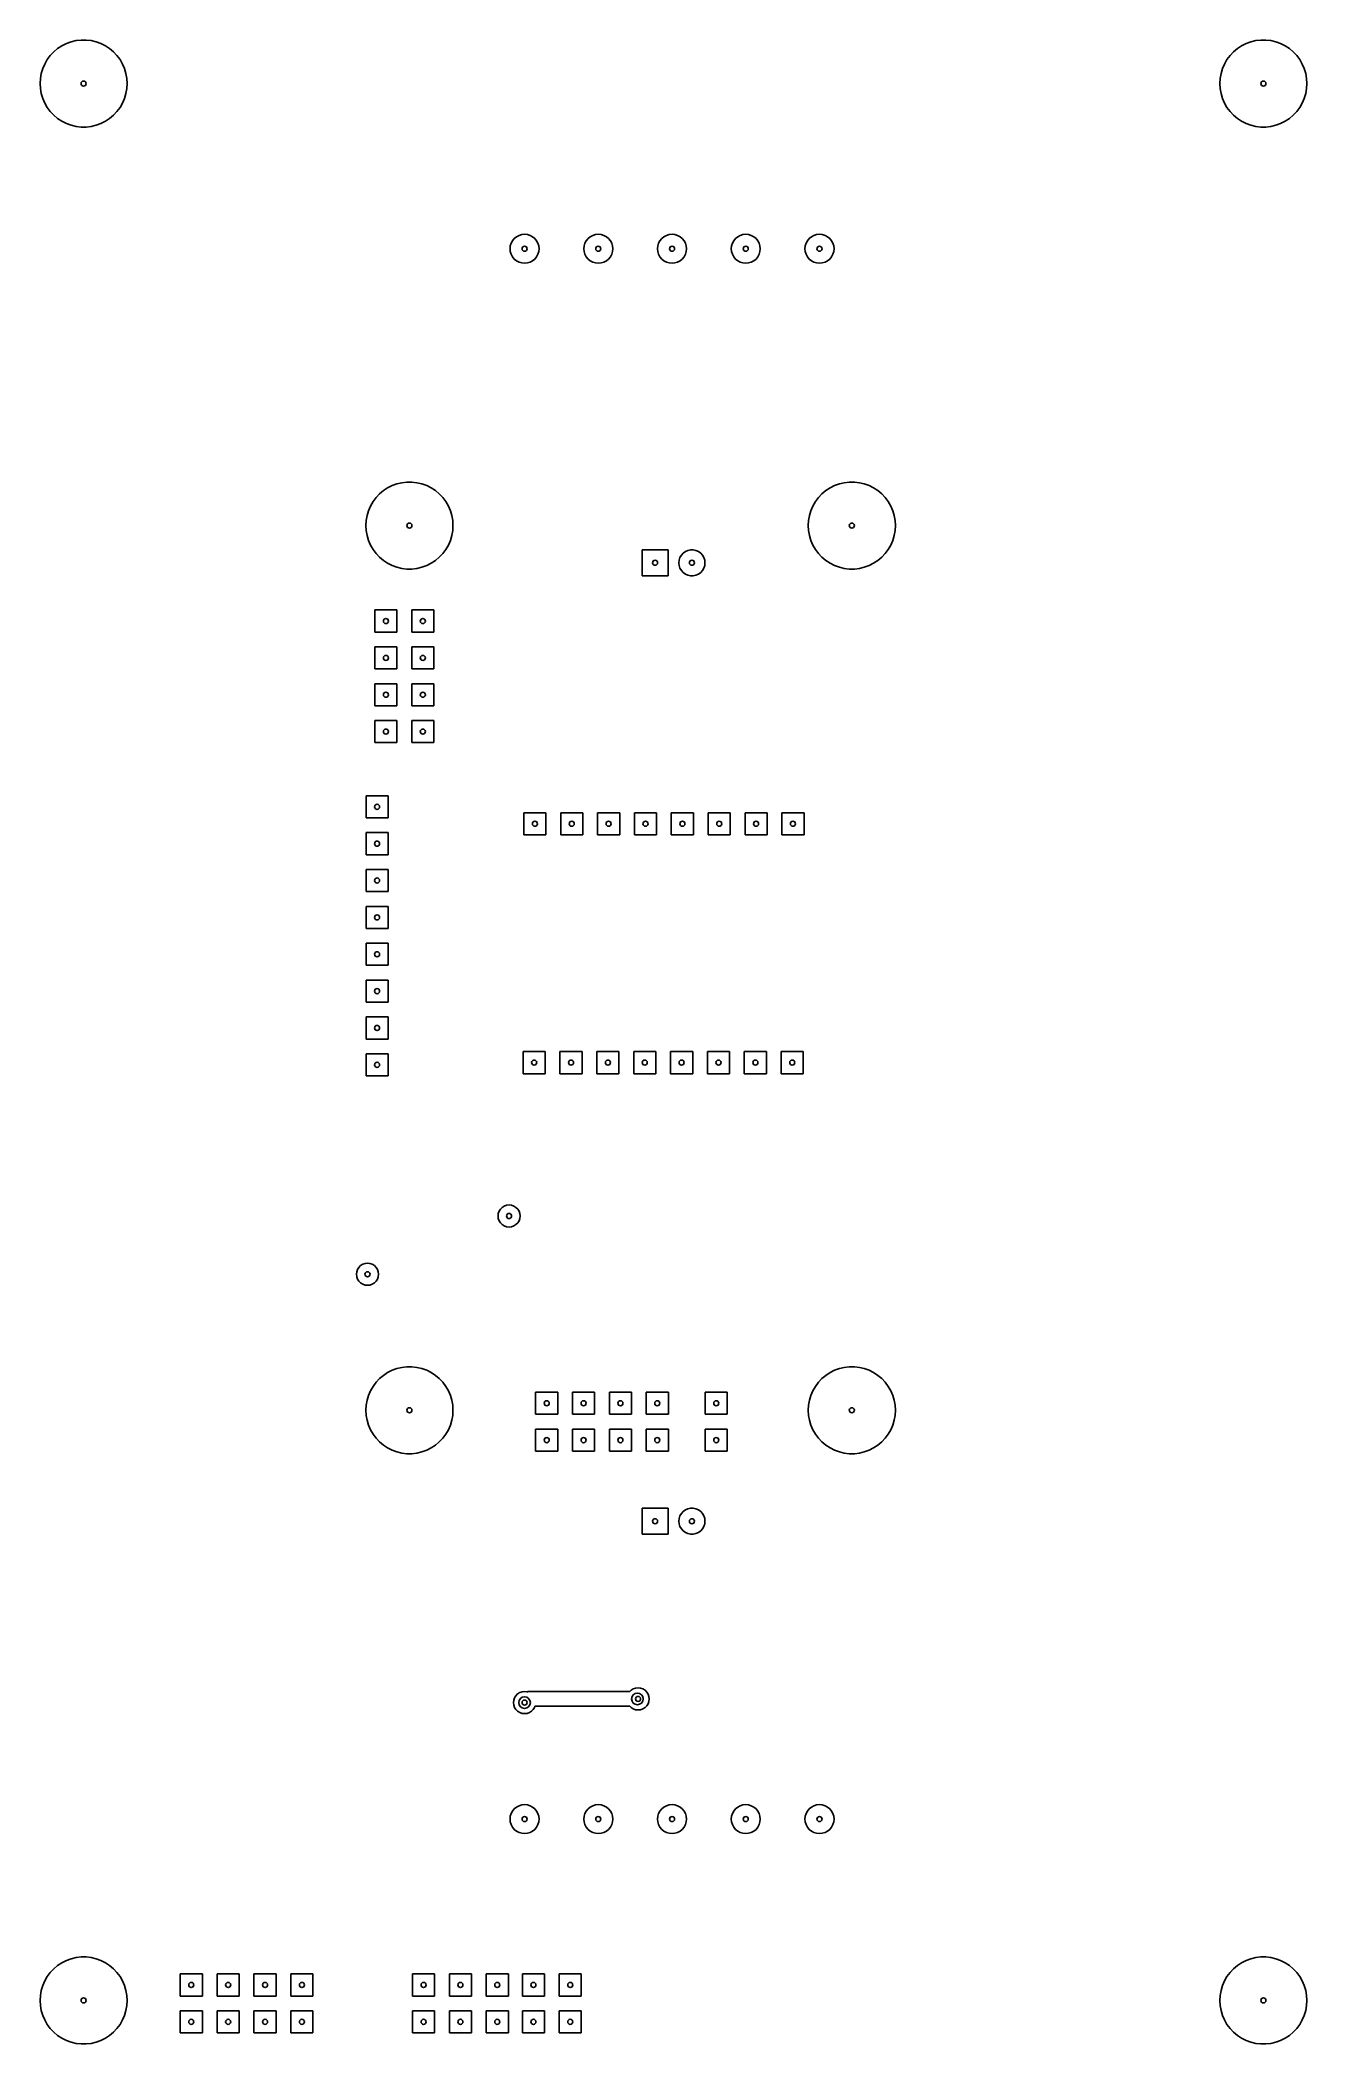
# Model space of a CAD drawing. Extents: x 0.08 to 3.52, y 0.08 to 5.52.
import ezdxf

# ---------------------------------------------------------------- set-up
doc = ezdxf.new("R2010")
doc.units = 0
doc.header["$MEASUREMENT"] = 0
doc.layers.add('BLACK', color=7, linetype='CONTINUOUS')

msp = doc.modelspace()

# ---------------------------------------------------------------- linework, layer by layer
at = {"layer": 'BLACK', "linetype": 'CONTINUOUS'}
for p, q in [((0.118948, 5.48591), (0.129469, 5.49474)), ((0.129469, 5.49474), (0.140945, 5.50229)), ((0.140945, 5.50229), (0.153219, 5.50845)), ((0.153219, 5.50845), (0.166126, 5.51315)), ((0.166126, 5.51315), (0.17949, 5.51632)), ((0.17949, 5.51632), (0.193133, 5.51791)), ((0.193133, 5.51791), (0.206867, 5.51791)), ((0.206867, 5.51791), (0.22051, 5.51632)), ((0.22051, 5.51632), (0.233874, 5.51315)), ((0.233874, 5.51315), (0.246781, 5.50845)), ((0.246781, 5.50845), (0.259055, 5.50229)), ((0.259055, 5.50229), (0.270531, 5.49474)), ((0.270531, 5.49474), (0.281052, 5.48591)), ((3.31895, 5.48591), (3.32947, 5.49474)), ((3.32947, 5.49474), (3.34094, 5.50229)), ((3.34094, 5.50229), (3.35322, 5.50845)), ((3.35322, 5.50845), (3.36613, 5.51315)), ((3.36613, 5.51315), (3.37949, 5.51632)), ((3.37949, 5.51632), (3.39313, 5.51791)), ((3.39313, 5.51791), (3.40687, 5.51791)), ((3.40687, 5.51791), (3.42051, 5.51632)), ((3.42051, 5.51632), (3.43387, 5.51315)), ((3.43387, 5.51315), (3.44678, 5.50845)), ((3.44678, 5.50845), (3.45906, 5.50229)), ((3.45906, 5.50229), (3.47053, 5.49474)), ((3.47053, 5.49474), (3.48105, 5.48591)), ((0.085073, 5.42724), (0.089013, 5.4404)), ((0.089013, 5.4404), (0.094453, 5.45301)), ((0.094453, 5.45301), (0.10132, 5.4649)), ((0.10132, 5.4649), (0.109522, 5.47592)), ((0.109522, 5.47592), (0.118948, 5.48591)), ((0.281052, 5.48591), (0.290478, 5.47592)), ((0.290478, 5.47592), (0.29868, 5.4649)), ((0.29868, 5.4649), (0.305547, 5.45301)), ((0.305547, 5.45301), (0.310987, 5.4404)), ((0.310987, 5.4404), (0.314927, 5.42724)), ((3.28507, 5.42724), (3.28901, 5.4404)), ((3.28901, 5.4404), (3.29445, 5.45301)), ((3.29445, 5.45301), (3.30132, 5.4649)), ((3.30132, 5.4649), (3.30952, 5.47592)), ((3.30952, 5.47592), (3.31895, 5.48591)), ((3.48105, 5.48591), (3.49048, 5.47592)), ((3.49048, 5.47592), (3.49868, 5.4649)), ((3.49868, 5.4649), (3.50555, 5.45301)), ((3.50555, 5.45301), (3.51099, 5.4404)), ((3.51099, 5.4404), (3.51493, 5.42724)), ((0.08189, 5.4), (0.082688, 5.41371)), ((0.082688, 5.38629), (0.08189, 5.4)), ((0.082688, 5.41371), (0.085073, 5.42724)), ((0.085073, 5.37276), (0.082688, 5.38629)), ((0.314927, 5.42724), (0.317312, 5.41371)), ((0.317312, 5.38629), (0.314927, 5.37276)), ((0.317312, 5.41371), (0.31811, 5.4)), ((0.31811, 5.4), (0.317312, 5.38629)), ((3.28189, 5.4), (3.28269, 5.41371)), ((3.28269, 5.38629), (3.28189, 5.4)), ((3.28269, 5.41371), (3.28507, 5.42724)), ((3.28507, 5.37276), (3.28269, 5.38629)), ((3.51493, 5.42724), (3.51731, 5.41371)), ((3.51731, 5.38629), (3.51493, 5.37276)), ((3.51731, 5.41371), (3.51811, 5.4)), ((3.51811, 5.4), (3.51731, 5.38629)), ((0.089013, 5.3596), (0.085073, 5.37276)), ((0.094453, 5.34699), (0.089013, 5.3596)), ((0.10132, 5.3351), (0.094453, 5.34699)), ((0.109522, 5.32408), (0.10132, 5.3351)), ((0.29868, 5.3351), (0.290478, 5.32408)), ((0.305547, 5.34699), (0.29868, 5.3351)), ((0.310987, 5.3596), (0.305547, 5.34699)), ((0.314927, 5.37276), (0.310987, 5.3596)), ((3.28901, 5.3596), (3.28507, 5.37276)), ((3.29445, 5.34699), (3.28901, 5.3596)), ((3.30132, 5.3351), (3.29445, 5.34699)), ((3.30952, 5.32408), (3.30132, 5.3351)), ((3.49868, 5.3351), (3.49048, 5.32408)), ((3.50555, 5.34699), (3.49868, 5.3351)), ((3.51099, 5.3596), (3.50555, 5.34699)), ((3.51493, 5.37276), (3.51099, 5.3596)), ((0.118948, 5.31409), (0.109522, 5.32408)), ((0.129469, 5.30526), (0.118948, 5.31409)), ((0.140945, 5.29771), (0.129469, 5.30526)), ((0.153219, 5.29155), (0.140945, 5.29771)), ((0.166126, 5.28685), (0.153219, 5.29155)), ((0.17949, 5.28368), (0.166126, 5.28685)), ((0.193133, 5.28209), (0.17949, 5.28368)), ((0.206867, 5.28209), (0.193133, 5.28209)), ((0.22051, 5.28368), (0.206867, 5.28209)), ((0.233874, 5.28685), (0.22051, 5.28368)), ((0.246781, 5.29155), (0.233874, 5.28685)), ((0.259055, 5.29771), (0.246781, 5.29155)), ((0.270531, 5.30526), (0.259055, 5.29771)), ((0.281052, 5.31409), (0.270531, 5.30526)), ((0.290478, 5.32408), (0.281052, 5.31409)), ((3.31895, 5.31409), (3.30952, 5.32408)), ((3.32947, 5.30526), (3.31895, 5.31409)), ((3.34094, 5.29771), (3.32947, 5.30526)), ((3.35322, 5.29155), (3.34094, 5.29771)), ((3.36613, 5.28685), (3.35322, 5.29155)), ((3.37949, 5.28368), (3.36613, 5.28685)), ((3.39313, 5.28209), (3.37949, 5.28368)), ((3.40687, 5.28209), (3.39313, 5.28209)), ((3.42051, 5.28368), (3.40687, 5.28209)), ((3.43387, 5.28685), (3.42051, 5.28368)), ((3.44678, 5.29155), (3.43387, 5.28685)), ((3.45906, 5.29771), (3.44678, 5.29155)), ((3.47053, 5.30526), (3.45906, 5.29771)), ((3.48105, 5.31409), (3.47053, 5.30526)), ((3.49048, 5.32408), (3.48105, 5.31409)), ((1.35663, 4.95184), (1.35739, 4.95952)), ((1.35739, 4.94416), (1.35663, 4.95184)), ((1.35739, 4.95952), (1.35963, 4.96691)), ((1.35963, 4.96691), (1.36326, 4.97372)), ((1.36326, 4.97372), (1.36816, 4.97968)), ((1.36816, 4.97968), (1.37413, 4.98458)), ((1.37413, 4.98458), (1.38093, 4.98822)), ((1.38093, 4.98822), (1.38832, 4.99046)), ((1.38832, 4.99046), (1.396, 4.99121)), ((1.396, 4.99121), (1.40368, 4.99046)), ((1.40368, 4.99046), (1.41107, 4.98822)), ((1.41107, 4.98822), (1.41787, 4.98458)), ((1.41787, 4.98458), (1.42384, 4.97968)), ((1.42384, 4.97968), (1.42874, 4.97372)), ((1.42874, 4.97372), (1.43237, 4.96691)), ((1.43237, 4.96691), (1.43461, 4.95952)), ((1.43461, 4.95952), (1.43537, 4.95184)), ((1.43537, 4.95184), (1.43461, 4.94416)), ((1.55663, 4.95184), (1.55739, 4.95952)), ((1.55739, 4.94416), (1.55663, 4.95184)), ((1.55739, 4.95952), (1.55963, 4.96691)), ((1.55963, 4.96691), (1.56326, 4.97372)), ((1.56326, 4.97372), (1.56816, 4.97968)), ((1.56816, 4.97968), (1.57413, 4.98458)), ((1.57413, 4.98458), (1.58093, 4.98822)), ((1.58093, 4.98822), (1.58832, 4.99046)), ((1.58832, 4.99046), (1.596, 4.99121)), ((1.596, 4.99121), (1.60368, 4.99046)), ((1.60368, 4.99046), (1.61107, 4.98822)), ((1.61107, 4.98822), (1.61787, 4.98458)), ((1.61787, 4.98458), (1.62384, 4.97968)), ((1.62384, 4.97968), (1.62874, 4.97372)), ((1.62874, 4.97372), (1.63237, 4.96691)), ((1.63237, 4.96691), (1.63461, 4.95952)), ((1.63461, 4.95952), (1.63537, 4.95184)), ((1.63537, 4.95184), (1.63461, 4.94416)), ((1.75663, 4.95184), (1.75739, 4.95952)), ((1.75739, 4.94416), (1.75663, 4.95184)), ((1.75739, 4.95952), (1.75963, 4.96691)), ((1.75963, 4.96691), (1.76326, 4.97372)), ((1.76326, 4.97372), (1.76816, 4.97968)), ((1.76816, 4.97968), (1.77413, 4.98458)), ((1.77413, 4.98458), (1.78093, 4.98822)), ((1.78093, 4.98822), (1.78832, 4.99046)), ((1.78832, 4.99046), (1.796, 4.99121)), ((1.796, 4.99121), (1.80368, 4.99046)), ((1.80368, 4.99046), (1.81107, 4.98822)), ((1.81107, 4.98822), (1.81787, 4.98458)), ((1.81787, 4.98458), (1.82384, 4.97968)), ((1.82384, 4.97968), (1.82874, 4.97372)), ((1.82874, 4.97372), (1.83237, 4.96691)), ((1.83237, 4.96691), (1.83461, 4.95952)), ((1.83461, 4.95952), (1.83537, 4.95184)), ((1.83537, 4.95184), (1.83461, 4.94416)), ((1.95663, 4.95184), (1.95739, 4.95952)), ((1.95739, 4.94416), (1.95663, 4.95184)), ((1.95739, 4.95952), (1.95963, 4.96691)), ((1.95963, 4.96691), (1.96326, 4.97372)), ((1.96326, 4.97372), (1.96816, 4.97968)), ((1.96816, 4.97968), (1.97413, 4.98458)), ((1.97413, 4.98458), (1.98093, 4.98822)), ((1.98093, 4.98822), (1.98832, 4.99046)), ((1.98832, 4.99046), (1.996, 4.99121)), ((1.996, 4.99121), (2.00368, 4.99046)), ((2.00368, 4.99046), (2.01107, 4.98822)), ((2.01107, 4.98822), (2.01787, 4.98458)), ((2.01787, 4.98458), (2.02384, 4.97968)), ((2.02384, 4.97968), (2.02874, 4.97372)), ((2.02874, 4.97372), (2.03237, 4.96691)), ((2.03237, 4.96691), (2.03461, 4.95952)), ((2.03461, 4.95952), (2.03537, 4.95184)), ((2.03537, 4.95184), (2.03461, 4.94416)), ((2.15663, 4.95184), (2.15739, 4.95952)), ((2.15739, 4.94416), (2.15663, 4.95184)), ((2.15739, 4.95952), (2.15963, 4.96691)), ((2.15963, 4.96691), (2.16326, 4.97372)), ((2.16326, 4.97372), (2.16816, 4.97968)), ((2.16816, 4.97968), (2.17413, 4.98458)), ((2.17413, 4.98458), (2.18093, 4.98822)), ((2.18093, 4.98822), (2.18832, 4.99046)), ((2.18832, 4.99046), (2.196, 4.99121)), ((2.196, 4.99121), (2.20368, 4.99046)), ((2.20368, 4.99046), (2.21107, 4.98822)), ((2.21107, 4.98822), (2.21787, 4.98458)), ((2.21787, 4.98458), (2.22384, 4.97968)), ((2.22384, 4.97968), (2.22874, 4.97372)), ((2.22874, 4.97372), (2.23237, 4.96691)), ((2.23237, 4.96691), (2.23461, 4.95952)), ((2.23461, 4.95952), (2.23537, 4.95184)), ((2.23537, 4.95184), (2.23461, 4.94416)), ((1.35963, 4.93678), (1.35739, 4.94416)), ((1.36326, 4.92997), (1.35963, 4.93678)), ((1.36816, 4.924), (1.36326, 4.92997)), ((1.37413, 4.91911), (1.36816, 4.924)), ((1.38093, 4.91547), (1.37413, 4.91911)), ((1.38832, 4.91323), (1.38093, 4.91547)), ((1.396, 4.91247), (1.38832, 4.91323)), ((1.40368, 4.91323), (1.396, 4.91247)), ((1.41107, 4.91547), (1.40368, 4.91323)), ((1.41787, 4.91911), (1.41107, 4.91547)), ((1.42384, 4.924), (1.41787, 4.91911)), ((1.42874, 4.92997), (1.42384, 4.924)), ((1.43237, 4.93678), (1.42874, 4.92997)), ((1.43461, 4.94416), (1.43237, 4.93678)), ((1.55963, 4.93678), (1.55739, 4.94416)), ((1.56326, 4.92997), (1.55963, 4.93678)), ((1.56816, 4.924), (1.56326, 4.92997)), ((1.57413, 4.91911), (1.56816, 4.924)), ((1.58093, 4.91547), (1.57413, 4.91911)), ((1.58832, 4.91323), (1.58093, 4.91547)), ((1.596, 4.91247), (1.58832, 4.91323)), ((1.60368, 4.91323), (1.596, 4.91247)), ((1.61107, 4.91547), (1.60368, 4.91323)), ((1.61787, 4.91911), (1.61107, 4.91547)), ((1.62384, 4.924), (1.61787, 4.91911)), ((1.62874, 4.92997), (1.62384, 4.924)), ((1.63237, 4.93678), (1.62874, 4.92997)), ((1.63461, 4.94416), (1.63237, 4.93678)), ((1.75963, 4.93678), (1.75739, 4.94416)), ((1.76326, 4.92997), (1.75963, 4.93678)), ((1.76816, 4.924), (1.76326, 4.92997)), ((1.77413, 4.91911), (1.76816, 4.924)), ((1.78093, 4.91547), (1.77413, 4.91911)), ((1.78832, 4.91323), (1.78093, 4.91547)), ((1.796, 4.91247), (1.78832, 4.91323)), ((1.80368, 4.91323), (1.796, 4.91247)), ((1.81107, 4.91547), (1.80368, 4.91323)), ((1.81787, 4.91911), (1.81107, 4.91547)), ((1.82384, 4.924), (1.81787, 4.91911)), ((1.82874, 4.92997), (1.82384, 4.924)), ((1.83237, 4.93678), (1.82874, 4.92997)), ((1.83461, 4.94416), (1.83237, 4.93678)), ((1.95963, 4.93678), (1.95739, 4.94416)), ((1.96326, 4.92997), (1.95963, 4.93678)), ((1.96816, 4.924), (1.96326, 4.92997)), ((1.97413, 4.91911), (1.96816, 4.924)), ((1.98093, 4.91547), (1.97413, 4.91911)), ((1.98832, 4.91323), (1.98093, 4.91547)), ((1.996, 4.91247), (1.98832, 4.91323)), ((2.00368, 4.91323), (1.996, 4.91247)), ((2.01107, 4.91547), (2.00368, 4.91323)), ((2.01787, 4.91911), (2.01107, 4.91547)), ((2.02384, 4.924), (2.01787, 4.91911)), ((2.02874, 4.92997), (2.02384, 4.924)), ((2.03237, 4.93678), (2.02874, 4.92997)), ((2.03461, 4.94416), (2.03237, 4.93678)), ((2.15963, 4.93678), (2.15739, 4.94416)), ((2.16326, 4.92997), (2.15963, 4.93678)), ((2.16816, 4.924), (2.16326, 4.92997)), ((2.17413, 4.91911), (2.16816, 4.924)), ((2.18093, 4.91547), (2.17413, 4.91911)), ((2.18832, 4.91323), (2.18093, 4.91547)), ((2.196, 4.91247), (2.18832, 4.91323)), ((2.20368, 4.91323), (2.196, 4.91247)), ((2.21107, 4.91547), (2.20368, 4.91323)), ((2.21787, 4.91911), (2.21107, 4.91547)), ((2.22384, 4.924), (2.21787, 4.91911)), ((2.22874, 4.92997), (2.22384, 4.924)), ((2.23237, 4.93678), (2.22874, 4.92997)), ((2.23461, 4.94416), (2.23237, 4.93678)), ((1.00268, 4.28686), (1.0132, 4.29568)), ((1.0132, 4.29568), (1.02468, 4.30323)), ((1.02468, 4.30323), (1.03695, 4.3094)), ((1.03695, 4.3094), (1.04986, 4.31409)), ((1.04986, 4.31409), (1.06322, 4.31726)), ((1.06322, 4.31726), (1.07686, 4.31886)), ((1.07686, 4.31886), (1.0906, 4.31886)), ((1.0906, 4.31886), (1.10424, 4.31726)), ((1.10424, 4.31726), (1.11761, 4.31409)), ((1.11761, 4.31409), (1.13051, 4.3094)), ((1.13051, 4.3094), (1.14279, 4.30323)), ((1.14279, 4.30323), (1.15426, 4.29568)), ((1.15426, 4.29568), (1.16478, 4.28686)), ((2.20268, 4.28686), (2.2132, 4.29568)), ((2.2132, 4.29568), (2.22468, 4.30323)), ((2.22468, 4.30323), (2.23695, 4.3094)), ((2.23695, 4.3094), (2.24986, 4.31409)), ((2.24986, 4.31409), (2.26322, 4.31726)), ((2.26322, 4.31726), (2.27686, 4.31886)), ((2.27686, 4.31886), (2.2906, 4.31886)), ((2.2906, 4.31886), (2.30424, 4.31726)), ((2.30424, 4.31726), (2.31761, 4.31409)), ((2.31761, 4.31409), (2.33051, 4.3094)), ((2.33051, 4.3094), (2.34279, 4.30323)), ((2.34279, 4.30323), (2.35426, 4.29568)), ((2.35426, 4.29568), (2.36478, 4.28686)), ((0.968806, 4.22818), (0.972745, 4.24134)), ((0.972745, 4.24134), (0.978185, 4.25395)), ((0.978185, 4.25395), (0.985053, 4.26585)), ((0.985053, 4.26585), (0.993255, 4.27686)), ((0.993255, 4.27686), (1.00268, 4.28686)), ((1.16478, 4.28686), (1.17421, 4.27686)), ((1.17421, 4.27686), (1.18241, 4.26585)), ((1.18241, 4.26585), (1.18928, 4.25395)), ((1.18928, 4.25395), (1.19472, 4.24134)), ((1.19472, 4.24134), (1.19866, 4.22818)), ((2.16881, 4.22818), (2.17274, 4.24134)), ((2.17274, 4.24134), (2.17819, 4.25395)), ((2.17819, 4.25395), (2.18505, 4.26585)), ((2.18505, 4.26585), (2.19325, 4.27686)), ((2.19325, 4.27686), (2.20268, 4.28686)), ((2.36478, 4.28686), (2.37421, 4.27686)), ((2.37421, 4.27686), (2.38241, 4.26585)), ((2.38241, 4.26585), (2.38928, 4.25395)), ((2.38928, 4.25395), (2.39472, 4.24134)), ((2.39472, 4.24134), (2.39866, 4.22818)), ((0.965622, 4.20094), (0.966421, 4.21466)), ((0.966421, 4.18723), (0.965622, 4.20094)), ((0.966421, 4.21466), (0.968806, 4.22818)), ((0.968806, 4.17371), (0.966421, 4.18723)), ((1.19866, 4.22818), (1.20104, 4.21466)), ((1.20104, 4.18723), (1.19866, 4.17371)), ((1.20104, 4.21466), (1.20184, 4.20094)), ((1.20184, 4.20094), (1.20104, 4.18723)), ((2.16562, 4.20094), (2.16642, 4.21466)), ((2.16642, 4.18723), (2.16562, 4.20094)), ((2.16642, 4.21466), (2.16881, 4.22818)), ((2.16881, 4.17371), (2.16642, 4.18723)), ((2.39866, 4.22818), (2.40104, 4.21466)), ((2.40104, 4.18723), (2.39866, 4.17371)), ((2.40104, 4.21466), (2.40184, 4.20094)), ((2.40184, 4.20094), (2.40104, 4.18723)), ((0.972745, 4.16055), (0.968806, 4.17371)), ((0.978185, 4.14794), (0.972745, 4.16055)), ((0.985053, 4.13604), (0.978185, 4.14794)), ((0.993255, 4.12503), (0.985053, 4.13604)), ((1.18241, 4.13604), (1.17421, 4.12503)), ((1.18928, 4.14794), (1.18241, 4.13604)), ((1.19472, 4.16055), (1.18928, 4.14794)), ((1.19866, 4.17371), (1.19472, 4.16055)), ((1.71457, 4.06457), (1.71457, 4.13543)), ((1.71457, 4.13543), (1.78543, 4.13543)), ((1.78543, 4.13543), (1.78543, 4.06457)), ((1.83228, 4.13069), (1.83905, 4.1337)), ((1.83905, 4.1337), (1.8463, 4.13524)), ((1.8463, 4.13524), (1.8537, 4.13524)), ((1.8537, 4.13524), (1.86095, 4.1337)), ((1.86095, 4.1337), (1.86772, 4.13069)), ((2.17274, 4.16055), (2.16881, 4.17371)), ((2.17819, 4.14794), (2.17274, 4.16055)), ((2.18505, 4.13604), (2.17819, 4.14794)), ((2.19325, 4.12503), (2.18505, 4.13604)), ((2.38241, 4.13604), (2.37421, 4.12503)), ((2.38928, 4.14794), (2.38241, 4.13604)), ((2.39472, 4.16055), (2.38928, 4.14794)), ((2.39866, 4.17371), (2.39472, 4.16055)), ((1.00268, 4.11503), (0.993255, 4.12503)), ((1.0132, 4.10621), (1.00268, 4.11503)), ((1.02468, 4.09866), (1.0132, 4.10621)), ((1.03695, 4.09249), (1.02468, 4.09866)), ((1.04986, 4.0878), (1.03695, 4.09249)), ((1.06322, 4.08463), (1.04986, 4.0878)), ((1.07686, 4.08303), (1.06322, 4.08463)), ((1.0906, 4.08303), (1.07686, 4.08303)), ((1.10424, 4.08463), (1.0906, 4.08303)), ((1.11761, 4.0878), (1.10424, 4.08463)), ((1.13051, 4.09249), (1.11761, 4.0878)), ((1.14279, 4.09866), (1.13051, 4.09249)), ((1.15426, 4.10621), (1.14279, 4.09866)), ((1.16478, 4.11503), (1.15426, 4.10621)), ((1.17421, 4.12503), (1.16478, 4.11503)), ((1.81457, 4.1), (1.81534, 4.10737)), ((1.81534, 4.09263), (1.81457, 4.1)), ((1.81534, 4.10737), (1.81763, 4.11441)), ((1.81763, 4.08559), (1.81534, 4.09263)), ((1.81763, 4.11441), (1.82133, 4.12083)), ((1.82133, 4.07917), (1.81763, 4.08559)), ((1.82133, 4.12083), (1.82629, 4.12633)), ((1.82629, 4.07367), (1.82133, 4.07917)), ((1.82629, 4.12633), (1.83228, 4.13069)), ((1.86772, 4.13069), (1.87371, 4.12633)), ((1.87371, 4.12633), (1.87867, 4.12083)), ((1.87867, 4.07917), (1.87371, 4.07367)), ((1.87867, 4.12083), (1.88237, 4.11441)), ((1.88237, 4.08559), (1.87867, 4.07917)), ((1.88237, 4.11441), (1.88466, 4.10737)), ((1.88466, 4.09263), (1.88237, 4.08559)), ((1.88466, 4.10737), (1.88543, 4.1)), ((1.88543, 4.1), (1.88466, 4.09263)), ((2.20268, 4.11503), (2.19325, 4.12503)), ((2.2132, 4.10621), (2.20268, 4.11503)), ((2.22468, 4.09866), (2.2132, 4.10621)), ((2.23695, 4.09249), (2.22468, 4.09866)), ((2.24986, 4.0878), (2.23695, 4.09249)), ((2.26322, 4.08463), (2.24986, 4.0878)), ((2.27686, 4.08303), (2.26322, 4.08463)), ((2.2906, 4.08303), (2.27686, 4.08303)), ((2.30424, 4.08463), (2.2906, 4.08303)), ((2.31761, 4.0878), (2.30424, 4.08463)), ((2.33051, 4.09249), (2.31761, 4.0878)), ((2.34279, 4.09866), (2.33051, 4.09249)), ((2.35426, 4.10621), (2.34279, 4.09866)), ((2.36478, 4.11503), (2.35426, 4.10621)), ((2.37421, 4.12503), (2.36478, 4.11503)), ((1.78543, 4.06457), (1.71457, 4.06457)), ((1.83228, 4.06931), (1.82629, 4.07367)), ((1.83905, 4.0663), (1.83228, 4.06931)), ((1.8463, 4.06476), (1.83905, 4.0663)), ((1.8537, 4.06476), (1.8463, 4.06476)), ((1.86095, 4.0663), (1.8537, 4.06476)), ((1.86772, 4.06931), (1.86095, 4.0663)), ((1.87371, 4.07367), (1.86772, 4.06931)), ((0.99, 3.912), (0.99, 3.972)), ((0.99, 3.972), (1.05, 3.972)), ((1.05, 3.972), (1.05, 3.912)), ((1.09, 3.912), (1.09, 3.972)), ((1.09, 3.972), (1.15, 3.972)), ((1.15, 3.972), (1.15, 3.912)), ((1.05, 3.912), (0.99, 3.912)), ((0.99, 3.812), (0.99, 3.872)), ((0.99, 3.872), (1.05, 3.872)), ((1.05, 3.872), (1.05, 3.812)), ((1.15, 3.912), (1.09, 3.912)), ((1.09, 3.812), (1.09, 3.872)), ((1.09, 3.872), (1.15, 3.872)), ((1.15, 3.872), (1.15, 3.812)), ((1.05, 3.812), (0.99, 3.812)), ((1.15, 3.812), (1.09, 3.812)), ((0.99, 3.712), (0.99, 3.772)), ((0.99, 3.772), (1.05, 3.772)), ((1.05, 3.772), (1.05, 3.712)), ((1.09, 3.712), (1.09, 3.772)), ((1.09, 3.772), (1.15, 3.772)), ((1.15, 3.772), (1.15, 3.712)), ((1.05, 3.712), (0.99, 3.712)), ((1.15, 3.712), (1.09, 3.712)), ((0.99, 3.612), (0.99, 3.672)), ((0.99, 3.672), (1.05, 3.672)), ((1.05, 3.672), (1.05, 3.612)), ((1.09, 3.612), (1.09, 3.672)), ((1.09, 3.672), (1.15, 3.672)), ((1.15, 3.672), (1.15, 3.612)), ((1.05, 3.612), (0.99, 3.612)), ((1.15, 3.612), (1.09, 3.612)), ((0.966, 3.408), (0.966, 3.468)), ((0.966, 3.468), (1.026, 3.468)), ((1.026, 3.468), (1.026, 3.408)), ((1.026, 3.408), (0.966, 3.408)), ((1.394, 3.362), (1.394, 3.422)), ((1.394, 3.422), (1.454, 3.422)), ((1.454, 3.422), (1.454, 3.362)), ((1.494, 3.362), (1.494, 3.422)), ((1.494, 3.422), (1.554, 3.422)), ((1.554, 3.422), (1.554, 3.362)), ((1.594, 3.362), (1.594, 3.422)), ((1.594, 3.422), (1.654, 3.422)), ((1.654, 3.422), (1.654, 3.362)), ((1.694, 3.362), (1.694, 3.422)), ((1.694, 3.422), (1.754, 3.422)), ((1.754, 3.422), (1.754, 3.362)), ((1.794, 3.362), (1.794, 3.422)), ((1.794, 3.422), (1.854, 3.422)), ((1.854, 3.422), (1.854, 3.362)), ((1.894, 3.362), (1.894, 3.422)), ((1.894, 3.422), (1.954, 3.422)), ((1.954, 3.422), (1.954, 3.362)), ((1.994, 3.362), (1.994, 3.422)), ((1.994, 3.422), (2.054, 3.422)), ((2.054, 3.422), (2.054, 3.362)), ((2.094, 3.362), (2.094, 3.422)), ((2.094, 3.422), (2.154, 3.422)), ((2.154, 3.422), (2.154, 3.362)), ((0.966, 3.308), (0.966, 3.368)), ((0.966, 3.368), (1.026, 3.368)), ((1.026, 3.368), (1.026, 3.308)), ((1.454, 3.362), (1.394, 3.362)), ((1.554, 3.362), (1.494, 3.362)), ((1.654, 3.362), (1.594, 3.362)), ((1.754, 3.362), (1.694, 3.362)), ((1.854, 3.362), (1.794, 3.362)), ((1.954, 3.362), (1.894, 3.362)), ((2.054, 3.362), (1.994, 3.362)), ((2.154, 3.362), (2.094, 3.362)), ((1.026, 3.308), (0.966, 3.308)), ((0.966, 3.208), (0.966, 3.268)), ((0.966, 3.268), (1.026, 3.268)), ((1.026, 3.268), (1.026, 3.208)), ((1.026, 3.208), (0.966, 3.208)), ((0.966, 3.108), (0.966, 3.168)), ((0.966, 3.168), (1.026, 3.168)), ((1.026, 3.168), (1.026, 3.108)), ((1.026, 3.108), (0.966, 3.108)), ((0.966, 3.008), (0.966, 3.068)), ((0.966, 3.068), (1.026, 3.068)), ((1.026, 3.068), (1.026, 3.008)), ((1.026, 3.008), (0.966, 3.008)), ((0.966, 2.908), (0.966, 2.968)), ((0.966, 2.968), (1.026, 2.968)), ((1.026, 2.968), (1.026, 2.908)), ((1.026, 2.908), (0.966, 2.908)), ((0.966, 2.808), (0.966, 2.868)), ((0.966, 2.868), (1.026, 2.868)), ((1.026, 2.868), (1.026, 2.808)), ((1.026, 2.808), (0.966, 2.808)), ((1.392, 2.714), (1.392, 2.774)), ((1.392, 2.774), (1.452, 2.774)), ((1.452, 2.774), (1.452, 2.714)), ((1.492, 2.714), (1.492, 2.774)), ((1.492, 2.774), (1.552, 2.774)), ((1.552, 2.774), (1.552, 2.714)), ((1.592, 2.714), (1.592, 2.774)), ((1.592, 2.774), (1.652, 2.774)), ((1.652, 2.774), (1.652, 2.714)), ((1.692, 2.714), (1.692, 2.774)), ((1.692, 2.774), (1.752, 2.774)), ((1.752, 2.774), (1.752, 2.714)), ((1.792, 2.714), (1.792, 2.774)), ((1.792, 2.774), (1.852, 2.774)), ((1.852, 2.774), (1.852, 2.714)), ((1.892, 2.714), (1.892, 2.774)), ((1.892, 2.774), (1.952, 2.774)), ((1.952, 2.774), (1.952, 2.714)), ((1.992, 2.714), (1.992, 2.774)), ((1.992, 2.774), (2.052, 2.774)), ((2.052, 2.774), (2.052, 2.714)), ((2.092, 2.714), (2.092, 2.774)), ((2.092, 2.774), (2.152, 2.774)), ((2.152, 2.774), (2.152, 2.714)), ((0.966, 2.708), (0.966, 2.768)), ((0.966, 2.768), (1.026, 2.768)), ((1.026, 2.768), (1.026, 2.708)), ((1.026, 2.708), (0.966, 2.708)), ((1.452, 2.714), (1.392, 2.714)), ((1.552, 2.714), (1.492, 2.714)), ((1.652, 2.714), (1.592, 2.714)), ((1.752, 2.714), (1.692, 2.714)), ((1.852, 2.714), (1.792, 2.714)), ((1.952, 2.714), (1.892, 2.714)), ((2.052, 2.714), (1.992, 2.714)), ((2.152, 2.714), (2.092, 2.714)), ((1.32475, 2.33468), (1.32697, 2.34102)), ((1.32697, 2.34102), (1.33055, 2.3467)), ((1.33055, 2.3467), (1.3353, 2.35145)), ((1.3353, 2.35145), (1.34098, 2.35503)), ((1.34098, 2.35503), (1.34732, 2.35725)), ((1.34732, 2.35725), (1.354, 2.358)), ((1.354, 2.358), (1.36068, 2.35725)), ((1.36068, 2.35725), (1.36702, 2.35503)), ((1.36702, 2.35503), (1.3727, 2.35145)), ((1.3727, 2.35145), (1.37745, 2.3467)), ((1.37745, 2.3467), (1.38103, 2.34102)), ((1.38103, 2.34102), (1.38325, 2.33468)), ((1.324, 2.328), (1.32475, 2.33468)), ((1.32475, 2.32132), (1.324, 2.328)), ((1.32697, 2.31498), (1.32475, 2.32132)), ((1.33055, 2.3093), (1.32697, 2.31498)), ((1.3353, 2.30455), (1.33055, 2.3093)), ((1.34098, 2.30097), (1.3353, 2.30455)), ((1.34732, 2.29875), (1.34098, 2.30097)), ((1.354, 2.298), (1.34732, 2.29875)), ((1.36068, 2.29875), (1.354, 2.298)), ((1.36702, 2.30097), (1.36068, 2.29875)), ((1.3727, 2.30455), (1.36702, 2.30097)), ((1.37745, 2.3093), (1.3727, 2.30455)), ((1.38103, 2.31498), (1.37745, 2.3093)), ((1.38325, 2.32132), (1.38103, 2.31498)), ((1.38325, 2.33468), (1.384, 2.328)), ((1.384, 2.328), (1.38325, 2.32132)), ((0.94, 2.17), (0.940752, 2.17668)), ((0.940752, 2.17668), (0.942971, 2.18302)), ((0.942971, 2.18302), (0.946545, 2.1887)), ((0.946545, 2.1887), (0.951295, 2.19345)), ((0.951295, 2.19345), (0.956984, 2.19703)), ((0.956984, 2.19703), (0.963324, 2.19925)), ((0.963324, 2.19925), (0.97, 2.2)), ((0.97, 2.2), (0.976676, 2.19925)), ((0.976676, 2.19925), (0.983016, 2.19703)), ((0.983016, 2.19703), (0.988705, 2.19345)), ((0.988705, 2.19345), (0.993455, 2.1887)), ((0.993455, 2.1887), (0.997029, 2.18302)), ((0.997029, 2.18302), (0.999248, 2.17668)), ((0.999248, 2.17668), (1, 2.17)), ((0.940752, 2.16332), (0.94, 2.17)), ((0.942971, 2.15698), (0.940752, 2.16332)), ((0.946545, 2.1513), (0.942971, 2.15698)), ((0.951295, 2.14655), (0.946545, 2.1513)), ((0.956984, 2.14297), (0.951295, 2.14655)), ((0.963324, 2.14075), (0.956984, 2.14297)), ((0.97, 2.14), (0.963324, 2.14075)), ((0.976676, 2.14075), (0.97, 2.14)), ((0.983016, 2.14297), (0.976676, 2.14075)), ((0.988705, 2.14655), (0.983016, 2.14297)), ((0.993455, 2.1513), (0.988705, 2.14655)), ((0.997029, 2.15698), (0.993455, 2.1513)), ((0.999248, 2.16332), (0.997029, 2.15698)), ((1, 2.17), (0.999248, 2.16332)), ((1.0132, 1.89568), (1.02468, 1.90323)), ((1.02468, 1.90323), (1.03695, 1.9094)), ((1.03695, 1.9094), (1.04986, 1.91409)), ((1.04986, 1.91409), (1.06322, 1.91726)), ((1.06322, 1.91726), (1.07686, 1.91886)), ((1.07686, 1.91886), (1.0906, 1.91886)), ((1.0906, 1.91886), (1.10424, 1.91726)), ((1.10424, 1.91726), (1.11761, 1.91409)), ((1.11761, 1.91409), (1.13051, 1.9094)), ((1.13051, 1.9094), (1.14279, 1.90323)), ((1.14279, 1.90323), (1.15426, 1.89568)), ((2.2132, 1.89568), (2.22468, 1.90323)), ((2.22468, 1.90323), (2.23695, 1.9094)), ((2.23695, 1.9094), (2.24986, 1.91409)), ((2.24986, 1.91409), (2.26322, 1.91726)), ((2.26322, 1.91726), (2.27686, 1.91886)), ((2.27686, 1.91886), (2.2906, 1.91886)), ((2.2906, 1.91886), (2.30424, 1.91726)), ((2.30424, 1.91726), (2.31761, 1.91409)), ((2.31761, 1.91409), (2.33051, 1.9094)), ((2.33051, 1.9094), (2.34279, 1.90323)), ((2.34279, 1.90323), (2.35426, 1.89568)), ((0.972745, 1.84134), (0.978185, 1.85395)), ((0.978185, 1.85395), (0.985053, 1.86585)), ((0.985053, 1.86585), (0.993255, 1.87686)), ((0.993255, 1.87686), (1.00268, 1.88686)), ((1.00268, 1.88686), (1.0132, 1.89568)), ((1.15426, 1.89568), (1.16478, 1.88686)), ((1.16478, 1.88686), (1.17421, 1.87686)), ((1.17421, 1.87686), (1.18241, 1.86585)), ((1.18241, 1.86585), (1.18928, 1.85395)), ((1.18928, 1.85395), (1.19472, 1.84134)), ((1.426, 1.79), (1.426, 1.85)), ((1.426, 1.85), (1.486, 1.85)), ((1.486, 1.85), (1.486, 1.79)), ((1.526, 1.79), (1.526, 1.85)), ((1.526, 1.85), (1.586, 1.85)), ((1.586, 1.85), (1.586, 1.79)), ((1.626, 1.79), (1.626, 1.85)), ((1.626, 1.85), (1.686, 1.85)), ((1.686, 1.85), (1.686, 1.79)), ((1.726, 1.79), (1.726, 1.85)), ((1.726, 1.85), (1.786, 1.85)), ((1.786, 1.85), (1.786, 1.79)), ((1.886, 1.79), (1.886, 1.85)), ((1.886, 1.85), (1.946, 1.85)), ((1.946, 1.85), (1.946, 1.79)), ((2.17274, 1.84134), (2.17819, 1.85395)), ((2.17819, 1.85395), (2.18505, 1.86585)), ((2.18505, 1.86585), (2.19325, 1.87686)), ((2.19325, 1.87686), (2.20268, 1.88686)), ((2.20268, 1.88686), (2.2132, 1.89568)), ((2.35426, 1.89568), (2.36478, 1.88686)), ((2.36478, 1.88686), (2.37421, 1.87686)), ((2.37421, 1.87686), (2.38241, 1.86585)), ((2.38241, 1.86585), (2.38928, 1.85395)), ((2.38928, 1.85395), (2.39472, 1.84134)), ((0.965622, 1.80094), (0.966421, 1.81466)), ((0.966421, 1.78723), (0.965622, 1.80094)), ((0.966421, 1.81466), (0.968806, 1.82818)), ((0.968806, 1.82818), (0.972745, 1.84134)), ((1.19472, 1.84134), (1.19866, 1.82818)), ((1.19866, 1.82818), (1.20104, 1.81466)), ((1.20104, 1.81466), (1.20184, 1.80094)), ((1.20184, 1.80094), (1.20104, 1.78723)), ((2.16562, 1.80094), (2.16642, 1.81466)), ((2.16642, 1.78723), (2.16562, 1.80094)), ((2.16642, 1.81466), (2.16881, 1.82818)), ((2.16881, 1.82818), (2.17274, 1.84134)), ((2.39472, 1.84134), (2.39866, 1.82818)), ((2.39866, 1.82818), (2.40104, 1.81466)), ((2.40104, 1.81466), (2.40184, 1.80094)), ((2.40184, 1.80094), (2.40104, 1.78723)), ((0.968806, 1.77371), (0.966421, 1.78723)), ((0.972745, 1.76055), (0.968806, 1.77371)), ((0.978185, 1.74794), (0.972745, 1.76055)), ((0.985053, 1.73604), (0.978185, 1.74794)), ((1.18928, 1.74794), (1.18241, 1.73604)), ((1.19472, 1.76055), (1.18928, 1.74794)), ((1.19866, 1.77371), (1.19472, 1.76055)), ((1.20104, 1.78723), (1.19866, 1.77371)), ((1.486, 1.79), (1.426, 1.79)), ((1.426, 1.69), (1.426, 1.75)), ((1.426, 1.75), (1.486, 1.75)), ((1.486, 1.75), (1.486, 1.69)), ((1.586, 1.79), (1.526, 1.79)), ((1.526, 1.69), (1.526, 1.75)), ((1.526, 1.75), (1.586, 1.75)), ((1.586, 1.75), (1.586, 1.69)), ((1.686, 1.79), (1.626, 1.79)), ((1.626, 1.69), (1.626, 1.75)), ((1.626, 1.75), (1.686, 1.75)), ((1.686, 1.75), (1.686, 1.69)), ((1.786, 1.79), (1.726, 1.79)), ((1.726, 1.69), (1.726, 1.75)), ((1.726, 1.75), (1.786, 1.75)), ((1.786, 1.75), (1.786, 1.69)), ((1.946, 1.79), (1.886, 1.79)), ((1.886, 1.69), (1.886, 1.75)), ((1.886, 1.75), (1.946, 1.75)), ((1.946, 1.75), (1.946, 1.69)), ((2.16881, 1.77371), (2.16642, 1.78723)), ((2.17274, 1.76055), (2.16881, 1.77371)), ((2.17819, 1.74794), (2.17274, 1.76055)), ((2.18505, 1.73604), (2.17819, 1.74794)), ((2.38928, 1.74794), (2.38241, 1.73604)), ((2.39472, 1.76055), (2.38928, 1.74794)), ((2.39866, 1.77371), (2.39472, 1.76055)), ((2.40104, 1.78723), (2.39866, 1.77371)), ((0.993255, 1.72503), (0.985053, 1.73604)), ((1.00268, 1.71503), (0.993255, 1.72503)), ((1.0132, 1.70621), (1.00268, 1.71503)), ((1.02468, 1.69866), (1.0132, 1.70621)), ((1.03695, 1.69249), (1.02468, 1.69866)), ((1.04986, 1.6878), (1.03695, 1.69249)), ((1.06322, 1.68463), (1.04986, 1.6878)), ((1.11761, 1.6878), (1.10424, 1.68463)), ((1.13051, 1.69249), (1.11761, 1.6878)), ((1.14279, 1.69866), (1.13051, 1.69249)), ((1.15426, 1.70621), (1.14279, 1.69866)), ((1.16478, 1.71503), (1.15426, 1.70621)), ((1.17421, 1.72503), (1.16478, 1.71503)), ((1.18241, 1.73604), (1.17421, 1.72503)), ((1.486, 1.69), (1.426, 1.69)), ((1.586, 1.69), (1.526, 1.69)), ((1.686, 1.69), (1.626, 1.69)), ((1.786, 1.69), (1.726, 1.69)), ((1.946, 1.69), (1.886, 1.69)), ((2.19325, 1.72503), (2.18505, 1.73604)), ((2.20268, 1.71503), (2.19325, 1.72503)), ((2.2132, 1.70621), (2.20268, 1.71503)), ((2.22468, 1.69866), (2.2132, 1.70621)), ((2.23695, 1.69249), (2.22468, 1.69866)), ((2.24986, 1.6878), (2.23695, 1.69249)), ((2.26322, 1.68463), (2.24986, 1.6878)), ((2.31761, 1.6878), (2.30424, 1.68463)), ((2.33051, 1.69249), (2.31761, 1.6878)), ((2.34279, 1.69866), (2.33051, 1.69249)), ((2.35426, 1.70621), (2.34279, 1.69866)), ((2.36478, 1.71503), (2.35426, 1.70621)), ((2.37421, 1.72503), (2.36478, 1.71503)), ((2.38241, 1.73604), (2.37421, 1.72503)), ((1.07686, 1.68303), (1.06322, 1.68463)), ((1.0906, 1.68303), (1.07686, 1.68303)), ((1.10424, 1.68463), (1.0906, 1.68303)), ((2.27686, 1.68303), (2.26322, 1.68463)), ((2.2906, 1.68303), (2.27686, 1.68303)), ((2.30424, 1.68463), (2.2906, 1.68303)), ((1.71457, 1.46457), (1.71457, 1.53543)), ((1.71457, 1.53543), (1.78543, 1.53543)), ((1.78543, 1.53543), (1.78543, 1.46457)), ((1.82133, 1.52083), (1.82629, 1.52633)), ((1.82629, 1.52633), (1.83228, 1.53069)), ((1.83228, 1.53069), (1.83905, 1.5337)), ((1.83905, 1.5337), (1.8463, 1.53524)), ((1.8463, 1.53524), (1.8537, 1.53524)), ((1.8537, 1.53524), (1.86095, 1.5337)), ((1.86095, 1.5337), (1.86772, 1.53069)), ((1.86772, 1.53069), (1.87371, 1.52633)), ((1.87371, 1.52633), (1.87867, 1.52083)), ((1.81457, 1.5), (1.81534, 1.50737)), ((1.81534, 1.49263), (1.81457, 1.5)), ((1.81534, 1.50737), (1.81763, 1.51441)), ((1.81763, 1.48559), (1.81534, 1.49263)), ((1.81763, 1.51441), (1.82133, 1.52083)), ((1.82133, 1.47917), (1.81763, 1.48559)), ((1.82629, 1.47367), (1.82133, 1.47917)), ((1.83228, 1.46931), (1.82629, 1.47367)), ((1.83905, 1.4663), (1.83228, 1.46931)), ((1.86772, 1.46931), (1.86095, 1.4663)), ((1.87371, 1.47367), (1.86772, 1.46931)), ((1.87867, 1.47917), (1.87371, 1.47367)), ((1.87867, 1.52083), (1.88237, 1.51441)), ((1.88237, 1.48559), (1.87867, 1.47917)), ((1.88237, 1.51441), (1.88466, 1.50737)), ((1.88466, 1.49263), (1.88237, 1.48559)), ((1.88466, 1.50737), (1.88543, 1.5)), ((1.88543, 1.5), (1.88466, 1.49263)), ((1.78543, 1.46457), (1.71457, 1.46457)), ((1.8463, 1.46476), (1.83905, 1.4663)), ((1.8537, 1.46476), (1.8463, 1.46476)), ((1.86095, 1.4663), (1.8537, 1.46476)), ((1.3773, 1.03145), (1.38298, 1.03503)), ((1.38298, 1.03503), (1.38932, 1.03725)), ((1.38932, 1.03725), (1.396, 1.038)), ((1.396, 1.038), (1.40241, 1.03728)), ((1.40241, 1.03728), (1.40392, 1.03739)), ((1.40392, 1.03739), (1.406, 1.03769)), ((1.406, 1.03769), (1.68153, 1.03769)), ((1.68153, 1.03769), (1.6853, 1.04145)), ((1.6853, 1.04145), (1.69098, 1.04503)), ((1.69098, 1.04503), (1.69732, 1.04725)), ((1.69732, 1.04725), (1.704, 1.048)), ((1.704, 1.048), (1.71068, 1.04725)), ((1.71068, 1.04725), (1.71702, 1.04503)), ((1.71702, 1.04503), (1.7227, 1.04145)), ((1.7227, 1.04145), (1.72745, 1.0367)), ((1.72745, 1.0367), (1.73103, 1.03102)), ((1.366, 1.008), (1.36675, 1.01468)), ((1.36675, 1.00132), (1.366, 1.008)), ((1.36675, 1.01468), (1.36897, 1.02102)), ((1.36897, 0.994984), (1.36675, 1.00132)), ((1.36897, 1.02102), (1.37255, 1.0267)), ((1.37255, 0.989295), (1.36897, 0.994984)), ((1.37255, 1.0267), (1.3773, 1.03145)), ((1.3773, 0.984545), (1.37255, 0.989295)), ((1.38298, 0.980971), (1.3773, 0.984545)), ((1.38932, 0.978752), (1.38298, 0.980971)), ((1.396, 0.978), (1.38932, 0.978752)), ((1.40268, 0.978752), (1.396, 0.978)), ((1.40902, 0.980971), (1.40268, 0.978752)), ((1.4147, 0.984545), (1.40902, 0.980971)), ((1.41945, 0.989295), (1.4147, 0.984545)), ((1.42303, 0.994984), (1.41945, 0.989295)), ((1.42419, 0.998315), (1.42303, 0.994984)), ((1.68153, 0.998315), (1.42419, 0.998315)), ((1.6853, 0.994545), (1.68153, 0.998315)), ((1.69098, 0.990971), (1.6853, 0.994545)), ((1.69732, 0.988752), (1.69098, 0.990971)), ((1.704, 0.988), (1.69732, 0.988752)), ((1.71068, 0.988752), (1.704, 0.988)), ((1.71702, 0.990971), (1.71068, 0.988752)), ((1.7227, 0.994545), (1.71702, 0.990971)), ((1.72745, 0.999295), (1.7227, 0.994545)), ((1.73103, 1.00498), (1.72745, 0.999295)), ((1.73103, 1.03102), (1.73325, 1.02468)), ((1.73325, 1.01132), (1.73103, 1.00498)), ((1.73325, 1.02468), (1.734, 1.018)), ((1.734, 1.018), (1.73325, 1.01132)), ((1.35739, 0.699681), (1.35963, 0.707066)), ((1.35963, 0.707066), (1.36326, 0.713873)), ((1.36326, 0.713873), (1.36816, 0.719839)), ((1.36816, 0.719839), (1.37413, 0.724735)), ((1.37413, 0.724735), (1.38093, 0.728373)), ((1.38093, 0.728373), (1.38832, 0.730614)), ((1.38832, 0.730614), (1.396, 0.73137)), ((1.396, 0.73137), (1.40368, 0.730614)), ((1.40368, 0.730614), (1.41107, 0.728373)), ((1.41107, 0.728373), (1.41787, 0.724735)), ((1.41787, 0.724735), (1.42384, 0.719839)), ((1.42384, 0.719839), (1.42874, 0.713873)), ((1.42874, 0.713873), (1.43237, 0.707066)), ((1.43237, 0.707066), (1.43461, 0.699681)), ((1.55739, 0.699681), (1.55963, 0.707066)), ((1.55963, 0.707066), (1.56326, 0.713873)), ((1.56326, 0.713873), (1.56816, 0.719839)), ((1.56816, 0.719839), (1.57413, 0.724735)), ((1.57413, 0.724735), (1.58093, 0.728373)), ((1.58093, 0.728373), (1.58832, 0.730614)), ((1.58832, 0.730614), (1.596, 0.73137)), ((1.596, 0.73137), (1.60368, 0.730614)), ((1.60368, 0.730614), (1.61107, 0.728373)), ((1.61107, 0.728373), (1.61787, 0.724735)), ((1.61787, 0.724735), (1.62384, 0.719839)), ((1.62384, 0.719839), (1.62874, 0.713873)), ((1.62874, 0.713873), (1.63237, 0.707066)), ((1.63237, 0.707066), (1.63461, 0.699681)), ((1.75739, 0.699681), (1.75963, 0.707066)), ((1.75963, 0.707066), (1.76326, 0.713873)), ((1.76326, 0.713873), (1.76816, 0.719839)), ((1.76816, 0.719839), (1.77413, 0.724735)), ((1.77413, 0.724735), (1.78093, 0.728373)), ((1.78093, 0.728373), (1.78832, 0.730614)), ((1.78832, 0.730614), (1.796, 0.73137)), ((1.796, 0.73137), (1.80368, 0.730614)), ((1.80368, 0.730614), (1.81107, 0.728373)), ((1.81107, 0.728373), (1.81787, 0.724735)), ((1.81787, 0.724735), (1.82384, 0.719839)), ((1.82384, 0.719839), (1.82874, 0.713873)), ((1.82874, 0.713873), (1.83237, 0.707066)), ((1.83237, 0.707066), (1.83461, 0.699681)), ((1.95739, 0.699681), (1.95963, 0.707066)), ((1.95963, 0.707066), (1.96326, 0.713873)), ((1.96326, 0.713873), (1.96816, 0.719839)), ((1.96816, 0.719839), (1.97413, 0.724735)), ((1.97413, 0.724735), (1.98093, 0.728373)), ((1.98093, 0.728373), (1.98832, 0.730614)), ((1.98832, 0.730614), (1.996, 0.73137)), ((1.996, 0.73137), (2.00368, 0.730614)), ((2.00368, 0.730614), (2.01107, 0.728373)), ((2.01107, 0.728373), (2.01787, 0.724735)), ((2.01787, 0.724735), (2.02384, 0.719839)), ((2.02384, 0.719839), (2.02874, 0.713873)), ((2.02874, 0.713873), (2.03237, 0.707066)), ((2.03237, 0.707066), (2.03461, 0.699681)), ((2.15739, 0.699681), (2.15963, 0.707066)), ((2.15963, 0.707066), (2.16326, 0.713873)), ((2.16326, 0.713873), (2.16816, 0.719839)), ((2.16816, 0.719839), (2.17413, 0.724735)), ((2.17413, 0.724735), (2.18093, 0.728373)), ((2.18093, 0.728373), (2.18832, 0.730614)), ((2.18832, 0.730614), (2.196, 0.73137)), ((2.196, 0.73137), (2.20368, 0.730614)), ((2.20368, 0.730614), (2.21107, 0.728373)), ((2.21107, 0.728373), (2.21787, 0.724735)), ((2.21787, 0.724735), (2.22384, 0.719839)), ((2.22384, 0.719839), (2.22874, 0.713873)), ((2.22874, 0.713873), (2.23237, 0.707066)), ((2.23237, 0.707066), (2.23461, 0.699681)), ((1.35663, 0.692), (1.35739, 0.699681)), ((1.35739, 0.684319), (1.35663, 0.692)), ((1.35963, 0.676934), (1.35739, 0.684319)), ((1.36326, 0.670127), (1.35963, 0.676934)), ((1.36816, 0.664161), (1.36326, 0.670127)), ((1.37413, 0.659265), (1.36816, 0.664161)), ((1.38093, 0.655627), (1.37413, 0.659265)), ((1.38832, 0.653386), (1.38093, 0.655627)), ((1.396, 0.65263), (1.38832, 0.653386)), ((1.40368, 0.653386), (1.396, 0.65263)), ((1.41107, 0.655627), (1.40368, 0.653386)), ((1.41787, 0.659265), (1.41107, 0.655627)), ((1.42384, 0.664161), (1.41787, 0.659265)), ((1.42874, 0.670127), (1.42384, 0.664161)), ((1.43237, 0.676934), (1.42874, 0.670127)), ((1.43461, 0.684319), (1.43237, 0.676934)), ((1.43461, 0.699681), (1.43537, 0.692)), ((1.43537, 0.692), (1.43461, 0.684319)), ((1.55663, 0.692), (1.55739, 0.699681)), ((1.55739, 0.684319), (1.55663, 0.692)), ((1.55963, 0.676934), (1.55739, 0.684319)), ((1.56326, 0.670127), (1.55963, 0.676934)), ((1.56816, 0.664161), (1.56326, 0.670127)), ((1.57413, 0.659265), (1.56816, 0.664161)), ((1.58093, 0.655627), (1.57413, 0.659265)), ((1.58832, 0.653386), (1.58093, 0.655627)), ((1.596, 0.65263), (1.58832, 0.653386)), ((1.60368, 0.653386), (1.596, 0.65263)), ((1.61107, 0.655627), (1.60368, 0.653386)), ((1.61787, 0.659265), (1.61107, 0.655627)), ((1.62384, 0.664161), (1.61787, 0.659265)), ((1.62874, 0.670127), (1.62384, 0.664161)), ((1.63237, 0.676934), (1.62874, 0.670127)), ((1.63461, 0.684319), (1.63237, 0.676934)), ((1.63461, 0.699681), (1.63537, 0.692)), ((1.63537, 0.692), (1.63461, 0.684319)), ((1.75663, 0.692), (1.75739, 0.699681)), ((1.75739, 0.684319), (1.75663, 0.692)), ((1.75963, 0.676934), (1.75739, 0.684319)), ((1.76326, 0.670127), (1.75963, 0.676934)), ((1.76816, 0.664161), (1.76326, 0.670127)), ((1.77413, 0.659265), (1.76816, 0.664161)), ((1.78093, 0.655627), (1.77413, 0.659265)), ((1.78832, 0.653386), (1.78093, 0.655627)), ((1.796, 0.65263), (1.78832, 0.653386)), ((1.80368, 0.653386), (1.796, 0.65263)), ((1.81107, 0.655627), (1.80368, 0.653386)), ((1.81787, 0.659265), (1.81107, 0.655627)), ((1.82384, 0.664161), (1.81787, 0.659265)), ((1.82874, 0.670127), (1.82384, 0.664161)), ((1.83237, 0.676934), (1.82874, 0.670127)), ((1.83461, 0.684319), (1.83237, 0.676934)), ((1.83461, 0.699681), (1.83537, 0.692)), ((1.83537, 0.692), (1.83461, 0.684319)), ((1.95663, 0.692), (1.95739, 0.699681)), ((1.95739, 0.684319), (1.95663, 0.692)), ((1.95963, 0.676934), (1.95739, 0.684319)), ((1.96326, 0.670127), (1.95963, 0.676934)), ((1.96816, 0.664161), (1.96326, 0.670127)), ((1.97413, 0.659265), (1.96816, 0.664161)), ((1.98093, 0.655627), (1.97413, 0.659265)), ((1.98832, 0.653386), (1.98093, 0.655627)), ((1.996, 0.65263), (1.98832, 0.653386)), ((2.00368, 0.653386), (1.996, 0.65263)), ((2.01107, 0.655627), (2.00368, 0.653386)), ((2.01787, 0.659265), (2.01107, 0.655627)), ((2.02384, 0.664161), (2.01787, 0.659265)), ((2.02874, 0.670127), (2.02384, 0.664161)), ((2.03237, 0.676934), (2.02874, 0.670127)), ((2.03461, 0.684319), (2.03237, 0.676934)), ((2.03461, 0.699681), (2.03537, 0.692)), ((2.03537, 0.692), (2.03461, 0.684319)), ((2.15663, 0.692), (2.15739, 0.699681)), ((2.15739, 0.684319), (2.15663, 0.692)), ((2.15963, 0.676934), (2.15739, 0.684319)), ((2.16326, 0.670127), (2.15963, 0.676934)), ((2.16816, 0.664161), (2.16326, 0.670127)), ((2.17413, 0.659265), (2.16816, 0.664161)), ((2.18093, 0.655627), (2.17413, 0.659265)), ((2.18832, 0.653386), (2.18093, 0.655627)), ((2.196, 0.65263), (2.18832, 0.653386)), ((2.20368, 0.653386), (2.196, 0.65263)), ((2.21107, 0.655627), (2.20368, 0.653386)), ((2.21787, 0.659265), (2.21107, 0.655627)), ((2.22384, 0.664161), (2.21787, 0.659265)), ((2.22874, 0.670127), (2.22384, 0.664161)), ((2.23237, 0.676934), (2.22874, 0.670127)), ((2.23461, 0.684319), (2.23237, 0.676934)), ((2.23461, 0.699681), (2.23537, 0.692)), ((2.23537, 0.692), (2.23461, 0.684319)), ((0.10132, 0.264903), (0.109522, 0.27592)), ((0.109522, 0.27592), (0.118948, 0.28591)), ((0.118948, 0.28591), (0.129469, 0.294739)), ((0.129469, 0.294739), (0.140945, 0.302286)), ((0.140945, 0.302286), (0.153219, 0.308451)), ((0.153219, 0.308451), (0.166126, 0.313148)), ((0.166126, 0.313148), (0.17949, 0.316316)), ((0.17949, 0.316316), (0.193133, 0.31791)), ((0.193133, 0.31791), (0.206867, 0.31791)), ((0.206867, 0.31791), (0.22051, 0.316316)), ((0.22051, 0.316316), (0.233874, 0.313148)), ((0.233874, 0.313148), (0.246781, 0.308451)), ((0.246781, 0.308451), (0.259055, 0.302286)), ((0.259055, 0.302286), (0.270531, 0.294739)), ((0.270531, 0.294739), (0.281052, 0.28591)), ((0.281052, 0.28591), (0.290478, 0.27592)), ((0.290478, 0.27592), (0.29868, 0.264903)), ((0.462, 0.212), (0.462, 0.272)), ((0.462, 0.272), (0.522, 0.272)), ((0.522, 0.272), (0.522, 0.212)), ((0.562, 0.212), (0.562, 0.272)), ((0.562, 0.272), (0.622, 0.272)), ((0.622, 0.272), (0.622, 0.212)), ((0.662, 0.212), (0.662, 0.272)), ((0.662, 0.272), (0.722, 0.272)), ((0.722, 0.272), (0.722, 0.212)), ((0.762, 0.212), (0.762, 0.272)), ((0.762, 0.272), (0.822, 0.272)), ((0.822, 0.272), (0.822, 0.212)), ((1.092, 0.212), (1.092, 0.272)), ((1.092, 0.272), (1.152, 0.272)), ((1.152, 0.272), (1.152, 0.212)), ((1.192, 0.212), (1.192, 0.272)), ((1.192, 0.272), (1.252, 0.272)), ((1.252, 0.272), (1.252, 0.212)), ((1.292, 0.212), (1.292, 0.272)), ((1.292, 0.272), (1.352, 0.272)), ((1.352, 0.272), (1.352, 0.212)), ((1.39, 0.212), (1.39, 0.272)), ((1.39, 0.272), (1.45, 0.272)), ((1.45, 0.272), (1.45, 0.212)), ((1.49, 0.212), (1.49, 0.272)), ((1.49, 0.272), (1.55, 0.272)), ((1.55, 0.272), (1.55, 0.212)), ((3.30132, 0.264903), (3.30952, 0.27592)), ((3.30952, 0.27592), (3.31895, 0.28591)), ((3.31895, 0.28591), (3.32947, 0.294739)), ((3.32947, 0.294739), (3.34094, 0.302286)), ((3.34094, 0.302286), (3.35322, 0.308451)), ((3.35322, 0.308451), (3.36613, 0.313148)), ((3.36613, 0.313148), (3.37949, 0.316316)), ((3.37949, 0.316316), (3.39313, 0.31791)), ((3.39313, 0.31791), (3.40687, 0.31791)), ((3.40687, 0.31791), (3.42051, 0.316316)), ((3.42051, 0.316316), (3.43387, 0.313148)), ((3.43387, 0.313148), (3.44678, 0.308451)), ((3.44678, 0.308451), (3.45906, 0.302286)), ((3.45906, 0.302286), (3.47053, 0.294739)), ((3.47053, 0.294739), (3.48105, 0.28591)), ((3.48105, 0.28591), (3.49048, 0.27592)), ((3.49048, 0.27592), (3.49868, 0.264903)), ((0.082688, 0.213712), (0.085073, 0.227238)), ((0.085073, 0.227238), (0.089013, 0.240396)), ((0.089013, 0.240396), (0.094453, 0.253008)), ((0.094453, 0.253008), (0.10132, 0.264903)), ((0.29868, 0.264903), (0.305547, 0.253008)), ((0.305547, 0.253008), (0.310987, 0.240396)), ((0.310987, 0.240396), (0.314927, 0.227238)), ((0.314927, 0.227238), (0.317312, 0.213712)), ((3.28269, 0.213712), (3.28507, 0.227238)), ((3.28507, 0.227238), (3.28901, 0.240396)), ((3.28901, 0.240396), (3.29445, 0.253008)), ((3.29445, 0.253008), (3.30132, 0.264903)), ((3.49868, 0.264903), (3.50555, 0.253008)), ((3.50555, 0.253008), (3.51099, 0.240396)), ((3.51099, 0.240396), (3.51493, 0.227238)), ((3.51493, 0.227238), (3.51731, 0.213712)), ((0.08189, 0.2), (0.082688, 0.213712)), ((0.082688, 0.186288), (0.08189, 0.2)), ((0.085073, 0.172762), (0.082688, 0.186288)), ((0.089013, 0.159604), (0.085073, 0.172762)), ((0.314927, 0.172762), (0.310987, 0.159604)), ((0.317312, 0.186288), (0.314927, 0.172762)), ((0.317312, 0.213712), (0.31811, 0.2)), ((0.31811, 0.2), (0.317312, 0.186288)), ((0.522, 0.212), (0.462, 0.212)), ((0.462, 0.112), (0.462, 0.172)), ((0.462, 0.172), (0.522, 0.172)), ((0.522, 0.172), (0.522, 0.112)), ((0.622, 0.212), (0.562, 0.212)), ((0.562, 0.112), (0.562, 0.172)), ((0.562, 0.172), (0.622, 0.172)), ((0.622, 0.172), (0.622, 0.112)), ((0.722, 0.212), (0.662, 0.212)), ((0.662, 0.112), (0.662, 0.172)), ((0.662, 0.172), (0.722, 0.172)), ((0.722, 0.172), (0.722, 0.112)), ((0.822, 0.212), (0.762, 0.212)), ((0.762, 0.112), (0.762, 0.172)), ((0.762, 0.172), (0.822, 0.172)), ((0.822, 0.172), (0.822, 0.112)), ((1.152, 0.212), (1.092, 0.212)), ((1.092, 0.112), (1.092, 0.172)), ((1.092, 0.172), (1.152, 0.172)), ((1.152, 0.172), (1.152, 0.112)), ((1.252, 0.212), (1.192, 0.212)), ((1.192, 0.112), (1.192, 0.172)), ((1.192, 0.172), (1.252, 0.172)), ((1.252, 0.172), (1.252, 0.112)), ((1.352, 0.212), (1.292, 0.212)), ((1.292, 0.112), (1.292, 0.172)), ((1.292, 0.172), (1.352, 0.172)), ((1.352, 0.172), (1.352, 0.112)), ((1.45, 0.212), (1.39, 0.212)), ((1.39, 0.112), (1.39, 0.172)), ((1.39, 0.172), (1.45, 0.172)), ((1.45, 0.172), (1.45, 0.112)), ((1.55, 0.212), (1.49, 0.212)), ((1.49, 0.112), (1.49, 0.172)), ((1.49, 0.172), (1.55, 0.172)), ((1.55, 0.172), (1.55, 0.112)), ((3.28189, 0.2), (3.28269, 0.213712)), ((3.28269, 0.186288), (3.28189, 0.2)), ((3.28507, 0.172762), (3.28269, 0.186288)), ((3.28901, 0.159604), (3.28507, 0.172762)), ((3.51493, 0.172762), (3.51099, 0.159604)), ((3.51731, 0.186288), (3.51493, 0.172762)), ((3.51731, 0.213712), (3.51811, 0.2)), ((3.51811, 0.2), (3.51731, 0.186288)), ((0.094453, 0.146992), (0.089013, 0.159604)), ((0.10132, 0.135097), (0.094453, 0.146992)), ((0.109522, 0.12408), (0.10132, 0.135097)), ((0.118948, 0.11409), (0.109522, 0.12408)), ((0.129469, 0.105261), (0.118948, 0.11409)), ((0.281052, 0.11409), (0.270531, 0.105261)), ((0.290478, 0.12408), (0.281052, 0.11409)), ((0.29868, 0.135097), (0.290478, 0.12408)), ((0.305547, 0.146992), (0.29868, 0.135097)), ((0.310987, 0.159604), (0.305547, 0.146992)), ((0.522, 0.112), (0.462, 0.112)), ((0.622, 0.112), (0.562, 0.112)), ((0.722, 0.112), (0.662, 0.112)), ((0.822, 0.112), (0.762, 0.112)), ((1.152, 0.112), (1.092, 0.112)), ((1.252, 0.112), (1.192, 0.112)), ((1.352, 0.112), (1.292, 0.112)), ((1.45, 0.112), (1.39, 0.112)), ((1.55, 0.112), (1.49, 0.112)), ((3.29445, 0.146992), (3.28901, 0.159604)), ((3.30132, 0.135097), (3.29445, 0.146992)), ((3.30952, 0.12408), (3.30132, 0.135097)), ((3.31895, 0.11409), (3.30952, 0.12408)), ((3.32947, 0.105261), (3.31895, 0.11409)), ((3.48105, 0.11409), (3.47053, 0.105261)), ((3.49048, 0.12408), (3.48105, 0.11409)), ((3.49868, 0.135097), (3.49048, 0.12408)), ((3.50555, 0.146992), (3.49868, 0.135097)), ((3.51099, 0.159604), (3.50555, 0.146992)), ((0.140945, 0.097713), (0.129469, 0.105261)), ((0.153219, 0.091549), (0.140945, 0.097713)), ((0.166126, 0.086852), (0.153219, 0.091549)), ((0.17949, 0.083684), (0.166126, 0.086852)), ((0.193133, 0.08209), (0.17949, 0.083684)), ((0.206867, 0.08209), (0.193133, 0.08209)), ((0.22051, 0.083684), (0.206867, 0.08209)), ((0.233874, 0.086852), (0.22051, 0.083684)), ((0.246781, 0.091549), (0.233874, 0.086852)), ((0.259055, 0.097713), (0.246781, 0.091549)), ((0.270531, 0.105261), (0.259055, 0.097713)), ((3.34094, 0.097713), (3.32947, 0.105261)), ((3.35322, 0.091549), (3.34094, 0.097713)), ((3.36613, 0.086852), (3.35322, 0.091549)), ((3.37949, 0.083684), (3.36613, 0.086852)), ((3.39313, 0.08209), (3.37949, 0.083684)), ((3.40687, 0.08209), (3.39313, 0.08209)), ((3.42051, 0.083684), (3.40687, 0.08209)), ((3.43387, 0.086852), (3.42051, 0.083684)), ((3.44678, 0.091549), (3.43387, 0.086852)), ((3.45906, 0.097713), (3.44678, 0.091549)), ((3.47053, 0.105261), (3.45906, 0.097713))]:
    msp.add_line(p, q, dxfattribs=at)
at = {"layer": 'BLACK'}
for centre, radius in [((0.2, 5.4), 0.00689), ((3.4, 5.4), 0.00689), ((1.396, 4.95184), 0.00689), ((1.596, 4.95184), 0.00689), ((1.796, 4.95184), 0.00689), ((1.996, 4.95184), 0.00689), ((2.196, 4.95184), 0.00689), ((1.08373, 4.20094), 0.00689), ((2.28373, 4.20094), 0.00689), ((1.75, 4.1), 0.00689), ((1.85, 4.1), 0.00689), ((1.02, 3.942), 0.00689), ((1.12, 3.942), 0.00689), ((1.02, 3.842), 0.00689), ((1.12, 3.842), 0.00689), ((1.02, 3.742), 0.00689), ((1.12, 3.742), 0.00689), ((1.02, 3.642), 0.00689), ((1.12, 3.642), 0.00689), ((0.996, 3.438), 0.00689), ((1.424, 3.392), 0.00689), ((1.524, 3.392), 0.00689), ((1.624, 3.392), 0.00689), ((1.724, 3.392), 0.00689), ((1.824, 3.392), 0.00689), ((1.924, 3.392), 0.00689), ((2.024, 3.392), 0.00689), ((2.124, 3.392), 0.00689), ((0.996, 3.338), 0.00689), ((0.996, 3.238), 0.00689), ((0.996, 3.138), 0.00689), ((0.996, 3.038), 0.00689), ((0.996, 2.938), 0.00689), ((0.996, 2.838), 0.00689), ((0.996, 2.738), 0.00689), ((1.422, 2.744), 0.00689), ((1.522, 2.744), 0.00689), ((1.622, 2.744), 0.00689), ((1.722, 2.744), 0.00689), ((1.822, 2.744), 0.00689), ((1.922, 2.744), 0.00689), ((2.022, 2.744), 0.00689), ((2.122, 2.744), 0.00689), ((1.354, 2.328), 0.00689), ((0.97, 2.17), 0.00689), ((1.08373, 1.80094), 0.00689), ((1.456, 1.82), 0.00689), ((1.556, 1.82), 0.00689), ((1.656, 1.82), 0.00689), ((1.756, 1.82), 0.00689), ((1.916, 1.82), 0.00689), ((2.28373, 1.80094), 0.00689), ((1.456, 1.72), 0.00689), ((1.556, 1.72), 0.00689), ((1.656, 1.72), 0.00689), ((1.756, 1.72), 0.00689), ((1.916, 1.72), 0.00689), ((1.75, 1.5), 0.00689), ((1.85, 1.5), 0.00689), ((1.702, 1.018), 0.015748), ((1.396, 1.008), 0.015748), ((1.396, 1.008), 0.00689), ((1.704, 1.018), 0.00689), ((1.396, 0.692), 0.00689), ((1.596, 0.692), 0.00689), ((1.796, 0.692), 0.00689), ((1.996, 0.692), 0.00689), ((2.196, 0.692), 0.00689), ((0.492, 0.242), 0.00689), ((0.592, 0.242), 0.00689), ((0.692, 0.242), 0.00689), ((0.792, 0.242), 0.00689), ((1.122, 0.242), 0.00689), ((1.222, 0.242), 0.00689), ((1.322, 0.242), 0.00689), ((1.42, 0.242), 0.00689), ((1.52, 0.242), 0.00689), ((0.2, 0.2), 0.00689), ((3.4, 0.2), 0.00689), ((0.492, 0.142), 0.00689), ((0.592, 0.142), 0.00689), ((0.692, 0.142), 0.00689), ((0.792, 0.142), 0.00689), ((1.122, 0.142), 0.00689), ((1.222, 0.142), 0.00689), ((1.322, 0.142), 0.00689), ((1.42, 0.142), 0.00689), ((1.52, 0.142), 0.00689)]:
    msp.add_circle(centre, radius, dxfattribs=at)

doc.saveas('drawing.dxf')
